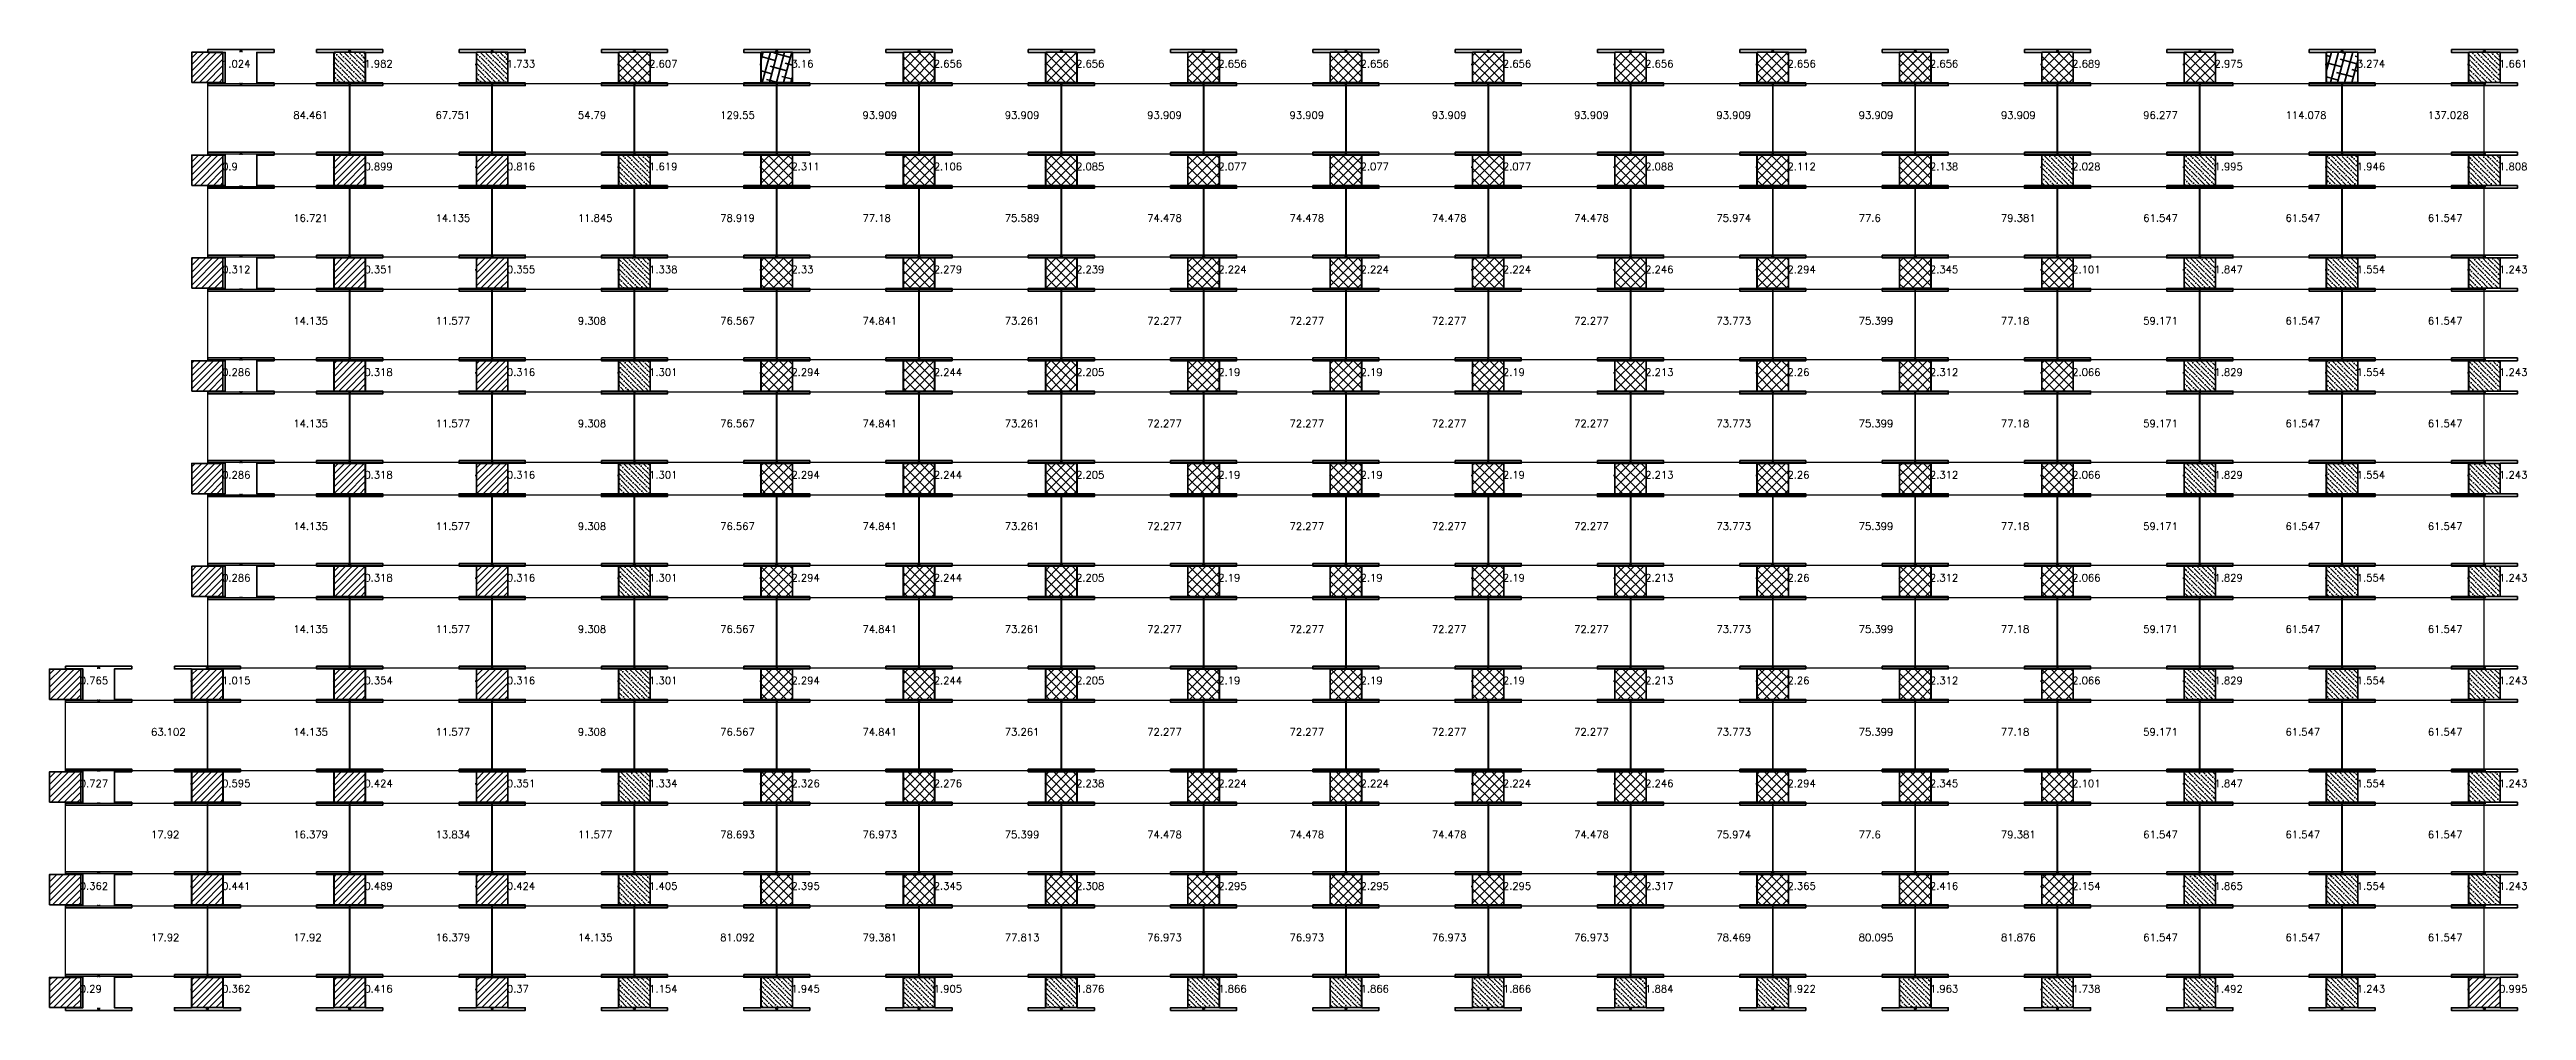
# Model space of a CAD drawing. Header units: inches. Extents: x 2273 to 14350, y -445 to 7742.
# Drawn here: x 8632 to 9981, y 7070 to 7593 of the extents above; entities that cross this region are included whole.
import ezdxf

# ---------------------------------------------------------------- set-up
doc = ezdxf.new("R2010")
doc.units = ezdxf.units.IN
doc.header["$LTSCALE"] = 50
doc.header["$MEASUREMENT"] = 0
for name, color, linetype, lineweight in [('E-PANELS', 140, 'Continuous', 30), ('E2-ECOFEET', 254, 'Continuous', 35), ('E3-ECOFEET', 254, 'Continuous', 35), ('HATCH 1', 5, 'Continuous', 35), ('HATCH 2', 140, 'Continuous', 35), ('HATCH 3', 30, 'Continuous', 35), ('HATCH 4', 200, 'Continuous', 35)]:
    doc.layers.add(name, color=color, linetype=linetype, lineweight=lineweight)
doc.layers.add('EF3 TEXT', color=7, linetype='Continuous', plot=False)
doc.layers.get('E2-ECOFEET').off()
doc.styles.add('mytext', font='romans.shx')

msp = doc.modelspace()

# ---------------------------------------------------------------- texts
at = {"layer": 'EF3 TEXT', "style": 'mytext'}
for s, p in [('1.024', (8725.9, 7583.4)), ('1.982', (8803.4, 7583.4)), ('1.733', (8881, 7583.4)), ('2.607', (8958.5, 7583.4)), ('3.16', (9036, 7583.4)), ('2.656', (9113.5, 7583.4)), ('2.656', (9191, 7583.4)), ('2.656', (9268.5, 7583.4)), ('2.656', (9346, 7583.4)), ('2.656', (9423.5, 7583.4)), ('2.656', (9501, 7583.4)), ('2.656', (9578.5, 7583.4)), ('2.656', (9656.1, 7583.4)), ('2.689', (9733.6, 7583.4)), ('2.975', (9811.1, 7583.4)), ('3.274', (9888.6, 7583.4)), ('1.661', (9966.1, 7583.4)), ('84.461', (8764.7, 7555.4)), ('67.751', (8842.2, 7555.4)), ('54.79', (8919.7, 7555.4)), ('129.55', (8997.2, 7555.4)), ('93.909', (9074.7, 7555.4)), ('93.909', (9152.2, 7555.4)), ('93.909', (9229.8, 7555.4)), ('93.909', (9307.3, 7555.4)), ('93.909', (9384.8, 7555.4)), ('93.909', (9462.3, 7555.4)), ('93.909', (9539.8, 7555.4)), ('93.909', (9617.3, 7555.4)), ('93.909', (9694.8, 7555.4)), ('96.277', (9772.3, 7555.4)), ('114.078', (9849.8, 7555.4)), ('137.028', (9927.3, 7555.4)), ('0.9', (8725.9, 7527.4)), ('0.899', (8803.4, 7527.4)), ('0.816', (8881, 7527.4)), ('1.619', (8958.5, 7527.4)), ('2.311', (9036, 7527.4)), ('2.106', (9113.5, 7527.4)), ('2.085', (9191, 7527.4)), ('2.077', (9268.5, 7527.4)), ('2.077', (9346, 7527.4)), ('2.077', (9423.5, 7527.4)), ('2.088', (9501, 7527.4)), ('2.112', (9578.5, 7527.4)), ('2.138', (9656.1, 7527.4)), ('2.028', (9733.6, 7527.4)), ('1.995', (9811.1, 7527.4)), ('1.946', (9888.6, 7527.4)), ('1.808', (9966.1, 7527.4)), ('16.721', (8764.7, 7499.4)), ('14.135', (8842.2, 7499.4)), ('11.845', (8919.7, 7499.4)), ('78.919', (8997.2, 7499.4)), ('77.18', (9074.7, 7499.4)), ('75.589', (9152.2, 7499.4)), ('74.478', (9229.8, 7499.4)), ('74.478', (9307.3, 7499.4)), ('74.478', (9384.8, 7499.4)), ('74.478', (9462.3, 7499.4)), ('75.974', (9539.8, 7499.4)), ('77.6', (9617.3, 7499.4)), ('79.381', (9694.8, 7499.4)), ('61.547', (9772.3, 7499.4)), ('61.547', (9849.8, 7499.4)), ('61.547', (9927.3, 7499.4)), ('0.312', (8725.9, 7471.4)), ('0.351', (8803.4, 7471.4)), ('0.355', (8881, 7471.4)), ('1.338', (8958.5, 7471.4)), ('2.33', (9036, 7471.4)), ('2.279', (9113.5, 7471.4)), ('2.239', (9191, 7471.4)), ('2.224', (9268.5, 7471.4)), ('2.224', (9346, 7471.4)), ('2.224', (9423.5, 7471.4)), ('2.246', (9501, 7471.4)), ('2.294', (9578.5, 7471.4)), ('2.345', (9656.1, 7471.4)), ('2.101', (9733.6, 7471.4)), ('1.847', (9811.1, 7471.4)), ('1.554', (9888.6, 7471.4)), ('1.243', (9966.1, 7471.4)), ('14.135', (8764.7, 7443.4)), ('11.577', (8842.2, 7443.4)), ('9.308', (8919.7, 7443.4)), ('76.567', (8997.2, 7443.4)), ('74.841', (9074.7, 7443.4)), ('73.261', (9152.2, 7443.4)), ('72.277', (9229.8, 7443.4)), ('72.277', (9307.3, 7443.4)), ('72.277', (9384.8, 7443.4)), ('72.277', (9462.3, 7443.4)), ('73.773', (9539.8, 7443.4)), ('75.399', (9617.3, 7443.4)), ('77.18', (9694.8, 7443.4)), ('59.171', (9772.3, 7443.4)), ('61.547', (9849.8, 7443.4)), ('61.547', (9927.3, 7443.4)), ('0.286', (8725.9, 7415.4)), ('0.318', (8803.4, 7415.4)), ('0.316', (8881, 7415.4)), ('1.301', (8958.5, 7415.4)), ('2.294', (9036, 7415.4)), ('2.244', (9113.5, 7415.4)), ('2.205', (9191, 7415.4)), ('2.19', (9268.5, 7415.4)), ('2.19', (9346, 7415.4)), ('2.19', (9423.5, 7415.4)), ('2.213', (9501, 7415.4)), ('2.26', (9578.5, 7415.4)), ('2.312', (9656.1, 7415.4)), ('2.066', (9733.6, 7415.4)), ('1.829', (9811.1, 7415.4)), ('1.554', (9888.6, 7415.4)), ('1.243', (9966.1, 7415.4)), ('14.135', (8764.7, 7387.5)), ('11.577', (8842.2, 7387.5)), ('9.308', (8919.7, 7387.5)), ('76.567', (8997.2, 7387.5)), ('74.841', (9074.7, 7387.5)), ('73.261', (9152.2, 7387.5)), ('72.277', (9229.8, 7387.5)), ('72.277', (9307.3, 7387.5)), ('72.277', (9384.8, 7387.5)), ('72.277', (9462.3, 7387.5)), ('73.773', (9539.8, 7387.5)), ('75.399', (9617.3, 7387.5)), ('77.18', (9694.8, 7387.5)), ('59.171', (9772.3, 7387.5)), ('61.547', (9849.8, 7387.5)), ('61.547', (9927.3, 7387.5)), ('0.286', (8725.9, 7359.5)), ('0.318', (8803.4, 7359.5)), ('0.316', (8881, 7359.5)), ('1.301', (8958.5, 7359.5)), ('2.294', (9036, 7359.5)), ('2.244', (9113.5, 7359.5)), ('2.205', (9191, 7359.5)), ('2.19', (9268.5, 7359.5)), ('2.19', (9346, 7359.5)), ('2.19', (9423.5, 7359.5)), ('2.213', (9501, 7359.5)), ('2.26', (9578.5, 7359.5)), ('2.312', (9656.1, 7359.5)), ('2.066', (9733.6, 7359.5)), ('1.829', (9811.1, 7359.5)), ('1.554', (9888.6, 7359.5)), ('1.243', (9966.1, 7359.5)), ('14.135', (8764.7, 7331.5)), ('11.577', (8842.2, 7331.5)), ('9.308', (8919.7, 7331.5)), ('76.567', (8997.2, 7331.5)), ('74.841', (9074.7, 7331.5)), ('73.261', (9152.2, 7331.5)), ('72.277', (9229.8, 7331.5)), ('72.277', (9307.3, 7331.5)), ('72.277', (9384.8, 7331.5)), ('72.277', (9462.3, 7331.5)), ('73.773', (9539.8, 7331.5)), ('75.399', (9617.3, 7331.5)), ('77.18', (9694.8, 7331.5)), ('59.171', (9772.3, 7331.5)), ('61.547', (9849.8, 7331.5)), ('61.547', (9927.3, 7331.5)), ('0.286', (8725.9, 7303.5)), ('0.318', (8803.4, 7303.5)), ('0.316', (8881, 7303.5)), ('1.301', (8958.5, 7303.5)), ('2.294', (9036, 7303.5)), ('2.244', (9113.5, 7303.5)), ('2.205', (9191, 7303.5)), ('2.19', (9268.5, 7303.5)), ('2.19', (9346, 7303.5)), ('2.19', (9423.5, 7303.5)), ('2.213', (9501, 7303.5)), ('2.26', (9578.5, 7303.5)), ('2.312', (9656.1, 7303.5)), ('2.066', (9733.6, 7303.5)), ('1.829', (9811.1, 7303.5)), ('1.554', (9888.6, 7303.5)), ('1.243', (9966.1, 7303.5)), ('14.135', (8764.7, 7275.5)), ('11.577', (8842.2, 7275.5)), ('9.308', (8919.7, 7275.5)), ('76.567', (8997.2, 7275.5)), ('74.841', (9074.7, 7275.5)), ('73.261', (9152.2, 7275.5)), ('72.277', (9229.8, 7275.5)), ('72.277', (9307.3, 7275.5)), ('72.277', (9384.8, 7275.5)), ('72.277', (9462.3, 7275.5)), ('73.773', (9539.8, 7275.5)), ('75.399', (9617.3, 7275.5)), ('77.18', (9694.8, 7275.5)), ('59.171', (9772.3, 7275.5)), ('61.547', (9849.8, 7275.5)), ('61.547', (9927.3, 7275.5)), ('0.765', (8648.4, 7247.5)), ('1.015', (8725.9, 7247.5)), ('0.354', (8803.4, 7247.5)), ('0.316', (8881, 7247.5)), ('1.301', (8958.5, 7247.5)), ('2.294', (9036, 7247.5)), ('2.244', (9113.5, 7247.5)), ('2.205', (9191, 7247.5)), ('2.19', (9268.5, 7247.5)), ('2.19', (9346, 7247.5)), ('2.19', (9423.5, 7247.5)), ('2.213', (9501, 7247.5)), ('2.26', (9578.5, 7247.5)), ('2.312', (9656.1, 7247.5)), ('2.066', (9733.6, 7247.5)), ('1.829', (9811.1, 7247.5)), ('1.554', (9888.6, 7247.5)), ('1.243', (9966.1, 7247.5)), ('63.102', (8687.2, 7219.5)), ('14.135', (8764.7, 7219.5)), ('11.577', (8842.2, 7219.5)), ('9.308', (8919.7, 7219.5)), ('76.567', (8997.2, 7219.5)), ('74.841', (9074.7, 7219.5)), ('73.261', (9152.2, 7219.5)), ('72.277', (9229.8, 7219.5)), ('72.277', (9307.3, 7219.5)), ('72.277', (9384.8, 7219.5)), ('72.277', (9462.3, 7219.5)), ('73.773', (9539.8, 7219.5)), ('75.399', (9617.3, 7219.5)), ('77.18', (9694.8, 7219.5)), ('59.171', (9772.3, 7219.5)), ('61.547', (9849.8, 7219.5)), ('61.547', (9927.3, 7219.5)), ('0.727', (8648.4, 7191.5)), ('0.595', (8725.9, 7191.5)), ('0.424', (8803.4, 7191.5)), ('0.351', (8881, 7191.5)), ('1.334', (8958.5, 7191.5)), ('2.326', (9036, 7191.5)), ('2.276', (9113.5, 7191.5)), ('2.238', (9191, 7191.5)), ('2.224', (9268.5, 7191.5)), ('2.224', (9346, 7191.5)), ('2.224', (9423.5, 7191.5)), ('2.246', (9501, 7191.5)), ('2.294', (9578.5, 7191.5)), ('2.345', (9656.1, 7191.5)), ('2.101', (9733.6, 7191.5)), ('1.847', (9811.1, 7191.5)), ('1.554', (9888.6, 7191.5)), ('1.243', (9966.1, 7191.5)), ('17.92', (8687.2, 7163.6)), ('16.379', (8764.7, 7163.6)), ('13.834', (8842.2, 7163.6)), ('11.577', (8919.7, 7163.6)), ('78.693', (8997.2, 7163.6)), ('76.973', (9074.7, 7163.6)), ('75.399', (9152.2, 7163.6)), ('74.478', (9229.8, 7163.6)), ('74.478', (9307.3, 7163.6)), ('74.478', (9384.8, 7163.6)), ('74.478', (9462.3, 7163.6)), ('75.974', (9539.8, 7163.6)), ('77.6', (9617.3, 7163.6)), ('79.381', (9694.8, 7163.6)), ('61.547', (9772.3, 7163.6)), ('61.547', (9849.8, 7163.6)), ('61.547', (9927.3, 7163.6)), ('0.362', (8648.4, 7135.6)), ('0.441', (8725.9, 7135.6)), ('0.489', (8803.4, 7135.6)), ('0.424', (8881, 7135.6)), ('1.405', (8958.5, 7135.6)), ('2.395', (9036, 7135.6)), ('2.345', (9113.5, 7135.6)), ('2.308', (9191, 7135.6)), ('2.295', (9268.5, 7135.6)), ('2.295', (9346, 7135.6)), ('2.295', (9423.5, 7135.6)), ('2.317', (9501, 7135.6)), ('2.365', (9578.5, 7135.6)), ('2.416', (9656.1, 7135.6)), ('2.154', (9733.6, 7135.6)), ('1.865', (9811.1, 7135.6)), ('1.554', (9888.6, 7135.6)), ('1.243', (9966.1, 7135.6)), ('17.92', (8687.2, 7107.6)), ('17.92', (8764.7, 7107.6)), ('16.379', (8842.2, 7107.6)), ('14.135', (8919.7, 7107.6)), ('81.092', (8997.2, 7107.6)), ('79.381', (9074.7, 7107.6)), ('77.813', (9152.2, 7107.6)), ('76.973', (9229.8, 7107.6)), ('76.973', (9307.3, 7107.6)), ('76.973', (9384.8, 7107.6)), ('76.973', (9462.3, 7107.6)), ('78.469', (9539.8, 7107.6)), ('80.095', (9617.3, 7107.6)), ('81.876', (9694.8, 7107.6)), ('61.547', (9772.3, 7107.6)), ('61.547', (9849.8, 7107.6)), ('61.547', (9927.3, 7107.6)), ('0.29', (8648.4, 7079.6)), ('0.362', (8725.9, 7079.6)), ('0.416', (8803.4, 7079.6)), ('0.37', (8881, 7079.6)), ('1.154', (8958.5, 7079.6)), ('1.945', (9036, 7079.6)), ('1.905', (9113.5, 7079.6)), ('1.876', (9191, 7079.6)), ('1.866', (9268.5, 7079.6)), ('1.866', (9346, 7079.6)), ('1.866', (9423.5, 7079.6)), ('1.884', (9501, 7079.6)), ('1.922', (9578.5, 7079.6)), ('1.963', (9656.1, 7079.6)), ('1.738', (9733.6, 7079.6)), ('1.492', (9811.1, 7079.6)), ('1.243', (9888.6, 7079.6)), ('0.995', (9966.1, 7079.6))]:
    msp.add_text(s, height=4, dxfattribs=at).set_placement(p)

# ---------------------------------------------------------------- blocks, each defined once
blk = doc.blocks.new('EF3_HATCH_1')
at = {"layer": 'HATCH 1'}
h = blk.add_hatch(dxfattribs=at)
h.set_pattern_fill('ANSI31', color=256, scale=20)
h.set_pattern_definition([(45, (-119.168, -90.9187), (-1.767767, 1.767767), [])])
h.paths.add_polyline_path([(-8.5, -8.25), (8.5, -8.25), (8.5, 8.25), (-8.5, 8.25)])
blk.add_lwpolyline([(-8.5, -8.25), (8.5, -8.25), (8.5, 8.25), (-8.5, 8.25)], close=True, dxfattribs=at)
blk = doc.blocks.new('EF3_HATCH_2')
at = {"layer": 'HATCH 2'}
h = blk.add_hatch(dxfattribs=at)
h.set_pattern_fill('ANSI36', color=256, scale=15, angle=90)
h.set_pattern_definition([(135, (-119.168, -90.9187), (-3.64602, 0.994369), [4.6875, -0.9375, 0, -0.9375])])
h.paths.add_polyline_path([(-8.5, -8.25), (8.5, -8.25), (8.5, 8.25), (-8.5, 8.25)])
blk.add_lwpolyline([(-8.5, -8.25), (8.5, -8.25), (8.5, 8.25), (-8.5, 8.25)], close=True, dxfattribs=at)
blk = doc.blocks.new('EF3_HATCH_3')
at = {"layer": 'HATCH 3'}
h = blk.add_hatch(dxfattribs=at)
h.set_pattern_fill('ANSI37', color=256, scale=30)
h.set_pattern_definition([(45, (-119.168, -90.9187), (-2.65165, 2.65165), []), (135, (-119.168, -90.9187), (-2.65165, -2.65165), [])])
h.paths.add_polyline_path([(-8.5, -8.25), (8.5, -8.25), (8.5, 8.25), (-8.5, 8.25)])
blk.add_lwpolyline([(-8.5, -8.25), (8.5, -8.25), (8.5, 8.25), (-8.5, 8.25)], close=True, dxfattribs=at)
blk = doc.blocks.new('EF3_HATCH_4')
at = {"layer": 'HATCH 4'}
h = blk.add_hatch(dxfattribs=at)
h.set_pattern_fill('ANSI38', color=256, scale=30, angle=30)
h.set_pattern_definition([(75, (-119.168, -90.9187), (-3.62222, 0.97057), []), (165, (-119.168, -90.9187), (-8.215015, -1.68108), [9.375, -5.625])])
h.paths.add_polyline_path([(-8.5, -8.25), (8.5, -8.25), (8.5, 8.25), (-8.5, 8.25)])
blk.add_lwpolyline([(-8.5, -8.25), (8.5, -8.25), (8.5, 8.25), (-8.5, 8.25)], close=True, dxfattribs=at)
blk = doc.blocks.new('EF3')
at = {"layer": 'E3-ECOFEET', "color": 5}
for points in [[(0, 0), (0, -1.5), (9.4, -1.5), (9.4, -18.1), (0, -18.1), (0, -19.6), (36, -19.6), (36, -18.1), (26.6, -18.1), (26.6, -1.5), (36, -1.5), (36, 0), (0, 0)], [(8.8, -8.1), (8.9, -8.1)]]:
    blk.add_lwpolyline(points, dxfattribs=at)
at = {"layer": 'E3-ECOFEET'}
for points in [[(17.2, -1), (17.8, -1), (17.8, -0.5)], [(18.2, -0.5), (18.2, -1), (18.8, -1)], [(17.2, -18.5), (17.8, -18.5), (17.8, -19)], [(18.2, -19), (18.2, -18.5), (18.8, -18.5)]]:
    blk.add_lwpolyline(points, dxfattribs=at)
blk = doc.blocks.new('ET 335W 10DEG')
at = {"layer": 'E-PANELS'}
blk.add_lwpolyline([(0, 0), (77.01, 0), (77.01, -38.48), (0, -38.48)], close=True, dxfattribs=at)

# ---------------------------------------------------------------- block references
at = {"layer": 'E-PANELS'}
for p in [(8718.2, 7574.6), (8795.7, 7574.6), (8873.2, 7574.6), (8950.7, 7574.6), (9028.2, 7574.6), (9105.7, 7574.6), (9183.2, 7574.6), (9260.8, 7574.6), (9338.3, 7574.6), (9415.8, 7574.6), (9493.3, 7574.6), (9570.8, 7574.6), (9648.3, 7574.6), (9725.8, 7574.6), (9803.3, 7574.6), (9880.8, 7574.6), (8718.2, 7518.6), (8795.7, 7518.6), (8873.2, 7518.6), (8950.7, 7518.6), (9028.2, 7518.6), (9105.7, 7518.6), (9183.2, 7518.6), (9260.8, 7518.6), (9338.3, 7518.6), (9415.8, 7518.6), (9493.3, 7518.6), (9570.8, 7518.6), (9648.3, 7518.6), (9725.8, 7518.6), (9803.3, 7518.6), (9880.8, 7518.6), (8718.2, 7462.7), (8795.7, 7462.7), (8873.2, 7462.7), (8950.7, 7462.7), (9028.2, 7462.7), (9105.7, 7462.7), (9183.2, 7462.7), (9260.8, 7462.7), (9338.3, 7462.7), (9415.8, 7462.7), (9493.3, 7462.7), (9570.8, 7462.7), (9648.3, 7462.7), (9725.8, 7462.7), (9803.3, 7462.7), (9880.8, 7462.7), (8718.2, 7406.7), (8795.7, 7406.7), (8873.2, 7406.7), (8950.7, 7406.7), (9028.2, 7406.7), (9105.7, 7406.7), (9183.2, 7406.7), (9260.8, 7406.7), (9338.3, 7406.7), (9415.8, 7406.7), (9493.3, 7406.7), (9570.8, 7406.7), (9648.3, 7406.7), (9725.8, 7406.7), (9803.3, 7406.7), (9880.8, 7406.7), (8718.2, 7350.7), (8795.7, 7350.7), (8873.2, 7350.7), (8950.7, 7350.7), (9028.2, 7350.7), (9105.7, 7350.7), (9183.2, 7350.7), (9260.8, 7350.7), (9338.3, 7350.7), (9415.8, 7350.7), (9493.3, 7350.7), (9570.8, 7350.7), (9648.3, 7350.7), (9725.8, 7350.7), (9803.3, 7350.7), (9880.8, 7350.7), (8718.2, 7294.8), (8795.7, 7294.8), (8873.2, 7294.8), (8950.7, 7294.8), (9028.2, 7294.8), (9105.7, 7294.8), (9183.2, 7294.8), (9260.8, 7294.8), (9338.3, 7294.8), (9415.8, 7294.8), (9493.3, 7294.8), (9570.8, 7294.8), (9648.3, 7294.8), (9725.8, 7294.8), (9803.3, 7294.8), (9880.8, 7294.8), (8640.7, 7238.8), (8718.2, 7238.8), (8795.7, 7238.8), (8873.2, 7238.8), (8950.7, 7238.8), (9028.2, 7238.8), (9105.7, 7238.8), (9183.2, 7238.8), (9260.8, 7238.8), (9338.3, 7238.8), (9415.8, 7238.8), (9493.3, 7238.8), (9570.8, 7238.8), (9648.3, 7238.8), (9725.8, 7238.8), (9803.3, 7238.8), (9880.8, 7238.8), (8640.7, 7182.8), (8718.2, 7182.8), (8795.7, 7182.8), (8873.2, 7182.8), (8950.7, 7182.8), (9028.2, 7182.8), (9105.7, 7182.8), (9183.2, 7182.8), (9260.8, 7182.8), (9338.3, 7182.8), (9415.8, 7182.8), (9493.3, 7182.8), (9570.8, 7182.8), (9648.3, 7182.8), (9725.8, 7182.8), (9803.3, 7182.8), (9880.8, 7182.8), (8640.7, 7126.8), (8718.2, 7126.8), (8795.7, 7126.8), (8873.2, 7126.8), (8950.7, 7126.8), (9028.2, 7126.8), (9105.7, 7126.8), (9183.2, 7126.8), (9260.8, 7126.8), (9338.3, 7126.8), (9415.8, 7126.8), (9493.3, 7126.8), (9570.8, 7126.8), (9648.3, 7126.8), (9725.8, 7126.8), (9803.3, 7126.8), (9880.8, 7126.8)]:
    msp.add_blockref('ET 335W 10DEG', p, dxfattribs=at)
at = {"layer": 'E2-ECOFEET'}
for p in [(8718.2, 7593.1), (8777.4, 7593.1), (8855, 7593.1), (8932.5, 7593.1), (9010, 7593.1), (9087.5, 7593.1), (9165, 7593.1), (9242.5, 7593.1), (9320, 7593.1), (9397.5, 7593.1), (9475, 7593.1), (9552.5, 7593.1), (9630.1, 7593.1), (9707.6, 7593.1), (9785.1, 7593.1), (9862.6, 7593.1), (9940.1, 7593.1), (8718.2, 7537.2), (8777.4, 7537.2), (8855, 7537.2), (8932.5, 7537.2), (9010, 7537.2), (9087.5, 7537.2), (9165, 7537.2), (9242.5, 7537.2), (9320, 7537.2), (9397.5, 7537.2), (9475, 7537.2), (9552.5, 7537.2), (9630.1, 7537.2), (9707.6, 7537.2), (9785.1, 7537.2), (9862.6, 7537.2), (9940.1, 7537.2), (8718.2, 7481.2), (8777.4, 7481.2), (8855, 7481.2), (8932.5, 7481.2), (9010, 7481.2), (9087.5, 7481.2), (9165, 7481.2), (9242.5, 7481.2), (9320, 7481.2), (9397.5, 7481.2), (9475, 7481.2), (9552.5, 7481.2), (9630.1, 7481.2), (9707.6, 7481.2), (9785.1, 7481.2), (9862.6, 7481.2), (9940.1, 7481.2), (8718.2, 7425.2), (8777.4, 7425.2), (8855, 7425.2), (8932.5, 7425.2), (9010, 7425.2), (9087.5, 7425.2), (9165, 7425.2), (9242.5, 7425.2), (9320, 7425.2), (9397.5, 7425.2), (9475, 7425.2), (9552.5, 7425.2), (9630.1, 7425.2), (9707.6, 7425.2), (9785.1, 7425.2), (9862.6, 7425.2), (9940.1, 7425.2), (8718.2, 7369.3), (8777.4, 7369.3), (8855, 7369.3), (8932.5, 7369.3), (9010, 7369.3), (9087.5, 7369.3), (9165, 7369.3), (9242.5, 7369.3), (9320, 7369.3), (9397.5, 7369.3), (9475, 7369.3), (9552.5, 7369.3), (9630.1, 7369.3), (9707.6, 7369.3), (9785.1, 7369.3), (9862.6, 7369.3), (9940.1, 7369.3), (8718.2, 7313.3), (8777.4, 7313.3), (8855, 7313.3), (8932.5, 7313.3), (9010, 7313.3), (9087.5, 7313.3), (9165, 7313.3), (9242.5, 7313.3), (9320, 7313.3), (9397.5, 7313.3), (9475, 7313.3), (9552.5, 7313.3), (9630.1, 7313.3), (9707.6, 7313.3), (9785.1, 7313.3), (9862.6, 7313.3), (9940.1, 7313.3), (8640.7, 7257.3), (8699.9, 7257.3), (8777.4, 7257.3), (8855, 7257.3), (8932.5, 7257.3), (9010, 7257.3), (9087.5, 7257.3), (9165, 7257.3), (9242.5, 7257.3), (9320, 7257.3), (9397.5, 7257.3), (9475, 7257.3), (9552.5, 7257.3), (9630.1, 7257.3), (9707.6, 7257.3), (9785.1, 7257.3), (9862.6, 7257.3), (9940.1, 7257.3), (8640.7, 7201.3), (8699.9, 7201.3), (8777.4, 7201.3), (8855, 7201.3), (8932.5, 7201.3), (9010, 7201.3), (9087.5, 7201.3), (9165, 7201.3), (9242.5, 7201.3), (9320, 7201.3), (9397.5, 7201.3), (9475, 7201.3), (9552.5, 7201.3), (9630.1, 7201.3), (9707.6, 7201.3), (9785.1, 7201.3), (9862.6, 7201.3), (9940.1, 7201.3), (8640.7, 7145.4), (8699.9, 7145.4), (8777.4, 7145.4), (8855, 7145.4), (8932.5, 7145.4), (9010, 7145.4), (9087.5, 7145.4), (9165, 7145.4), (9242.5, 7145.4), (9320, 7145.4), (9397.5, 7145.4), (9475, 7145.4), (9552.5, 7145.4), (9630.1, 7145.4), (9707.6, 7145.4), (9785.1, 7145.4), (9862.6, 7145.4), (9940.1, 7145.4), (8640.7, 7089.4), (8699.9, 7089.4), (8777.4, 7089.4), (8855, 7089.4), (8932.5, 7089.4), (9010, 7089.4), (9087.5, 7089.4), (9165, 7089.4), (9242.5, 7089.4), (9320, 7089.4), (9397.5, 7089.4), (9475, 7089.4), (9552.5, 7089.4), (9630.1, 7089.4), (9707.6, 7089.4), (9785.1, 7089.4), (9862.6, 7089.4), (9940.1, 7089.4)]:
    msp.add_blockref('EF3', p, dxfattribs=at)
at = {"layer": 'HATCH 1'}
for p in [(8717.9, 7583.4), (8717.9, 7527.4), (8795.4, 7527.4), (8873, 7527.4), (8717.9, 7471.4), (8795.4, 7471.4), (8873, 7471.4), (8717.9, 7415.4), (8795.4, 7415.4), (8873, 7415.4), (8717.9, 7359.5), (8795.4, 7359.5), (8873, 7359.5), (8717.9, 7303.5), (8795.4, 7303.5), (8873, 7303.5), (8640.4, 7247.5), (8717.9, 7247.5), (8795.4, 7247.5), (8873, 7247.5), (8640.4, 7191.5), (8717.9, 7191.5), (8795.4, 7191.5), (8873, 7191.5), (8640.4, 7135.6), (8717.9, 7135.6), (8795.4, 7135.6), (8873, 7135.6), (8640.4, 7079.6), (8717.9, 7079.6), (8795.4, 7079.6), (8873, 7079.6), (9958.1, 7079.6)]:
    msp.add_blockref('EF3_HATCH_1', p, dxfattribs=at)
at = {"layer": 'HATCH 2'}
for p in [(8795.4, 7583.4), (8873, 7583.4), (9958.1, 7583.4), (8950.5, 7527.4), (9725.6, 7527.4), (9803.1, 7527.4), (9880.6, 7527.4), (9958.1, 7527.4), (8950.5, 7471.4), (9803.1, 7471.4), (9880.6, 7471.4), (9958.1, 7471.4), (8950.5, 7415.4), (9803.1, 7415.4), (9880.6, 7415.4), (9958.1, 7415.4), (8950.5, 7359.5), (9803.1, 7359.5), (9880.6, 7359.5), (9958.1, 7359.5), (8950.5, 7303.5), (9803.1, 7303.5), (9880.6, 7303.5), (9958.1, 7303.5), (8950.5, 7247.5), (9803.1, 7247.5), (9880.6, 7247.5), (9958.1, 7247.5), (8950.5, 7191.5), (9803.1, 7191.5), (9880.6, 7191.5), (9958.1, 7191.5), (8950.5, 7135.6), (9803.1, 7135.6), (9880.6, 7135.6), (9958.1, 7135.6), (8950.5, 7079.6), (9028, 7079.6), (9105.5, 7079.6), (9183, 7079.6), (9260.5, 7079.6), (9338, 7079.6), (9415.5, 7079.6), (9493, 7079.6), (9570.5, 7079.6), (9648.1, 7079.6), (9725.6, 7079.6), (9803.1, 7079.6), (9880.6, 7079.6)]:
    msp.add_blockref('EF3_HATCH_2', p, dxfattribs=at)
at = {"layer": 'HATCH 3'}
for p in [(8950.5, 7583.4), (9105.5, 7583.4), (9183, 7583.4), (9260.5, 7583.4), (9338, 7583.4), (9415.5, 7583.4), (9493, 7583.4), (9570.5, 7583.4), (9648.1, 7583.4), (9725.6, 7583.4), (9803.1, 7583.4), (9028, 7527.4), (9105.5, 7527.4), (9183, 7527.4), (9260.5, 7527.4), (9338, 7527.4), (9415.5, 7527.4), (9493, 7527.4), (9570.5, 7527.4), (9648.1, 7527.4), (9028, 7471.4), (9105.5, 7471.4), (9183, 7471.4), (9260.5, 7471.4), (9338, 7471.4), (9415.5, 7471.4), (9493, 7471.4), (9570.5, 7471.4), (9648.1, 7471.4), (9725.6, 7471.4), (9028, 7415.4), (9105.5, 7415.4), (9183, 7415.4), (9260.5, 7415.4), (9338, 7415.4), (9415.5, 7415.4), (9493, 7415.4), (9570.5, 7415.4), (9648.1, 7415.4), (9725.6, 7415.4), (9028, 7359.5), (9105.5, 7359.5), (9183, 7359.5), (9260.5, 7359.5), (9338, 7359.5), (9415.5, 7359.5), (9493, 7359.5), (9570.5, 7359.5), (9648.1, 7359.5), (9725.6, 7359.5), (9028, 7303.5), (9105.5, 7303.5), (9183, 7303.5), (9260.5, 7303.5), (9338, 7303.5), (9415.5, 7303.5), (9493, 7303.5), (9570.5, 7303.5), (9648.1, 7303.5), (9725.6, 7303.5), (9028, 7247.5), (9105.5, 7247.5), (9183, 7247.5), (9260.5, 7247.5), (9338, 7247.5), (9415.5, 7247.5), (9493, 7247.5), (9570.5, 7247.5), (9648.1, 7247.5), (9725.6, 7247.5), (9028, 7191.5), (9105.5, 7191.5), (9183, 7191.5), (9260.5, 7191.5), (9338, 7191.5), (9415.5, 7191.5), (9493, 7191.5), (9570.5, 7191.5), (9648.1, 7191.5), (9725.6, 7191.5), (9028, 7135.6), (9105.5, 7135.6), (9183, 7135.6), (9260.5, 7135.6), (9338, 7135.6), (9415.5, 7135.6), (9493, 7135.6), (9570.5, 7135.6), (9648.1, 7135.6), (9725.6, 7135.6)]:
    msp.add_blockref('EF3_HATCH_3', p, dxfattribs=at)
at = {"layer": 'HATCH 4'}
for p in [(9028, 7583.4), (9880.6, 7583.4)]:
    msp.add_blockref('EF3_HATCH_4', p, dxfattribs=at)

msp.set_redraw_order([(e.dxf.handle, doc.entitydb.next_handle()) for e in msp.query("TEXT MTEXT ATTDEF DIMENSION ARC_DIMENSION")])  # texts and dimensions are drawn at this point

doc.saveas('drawing.dxf')
